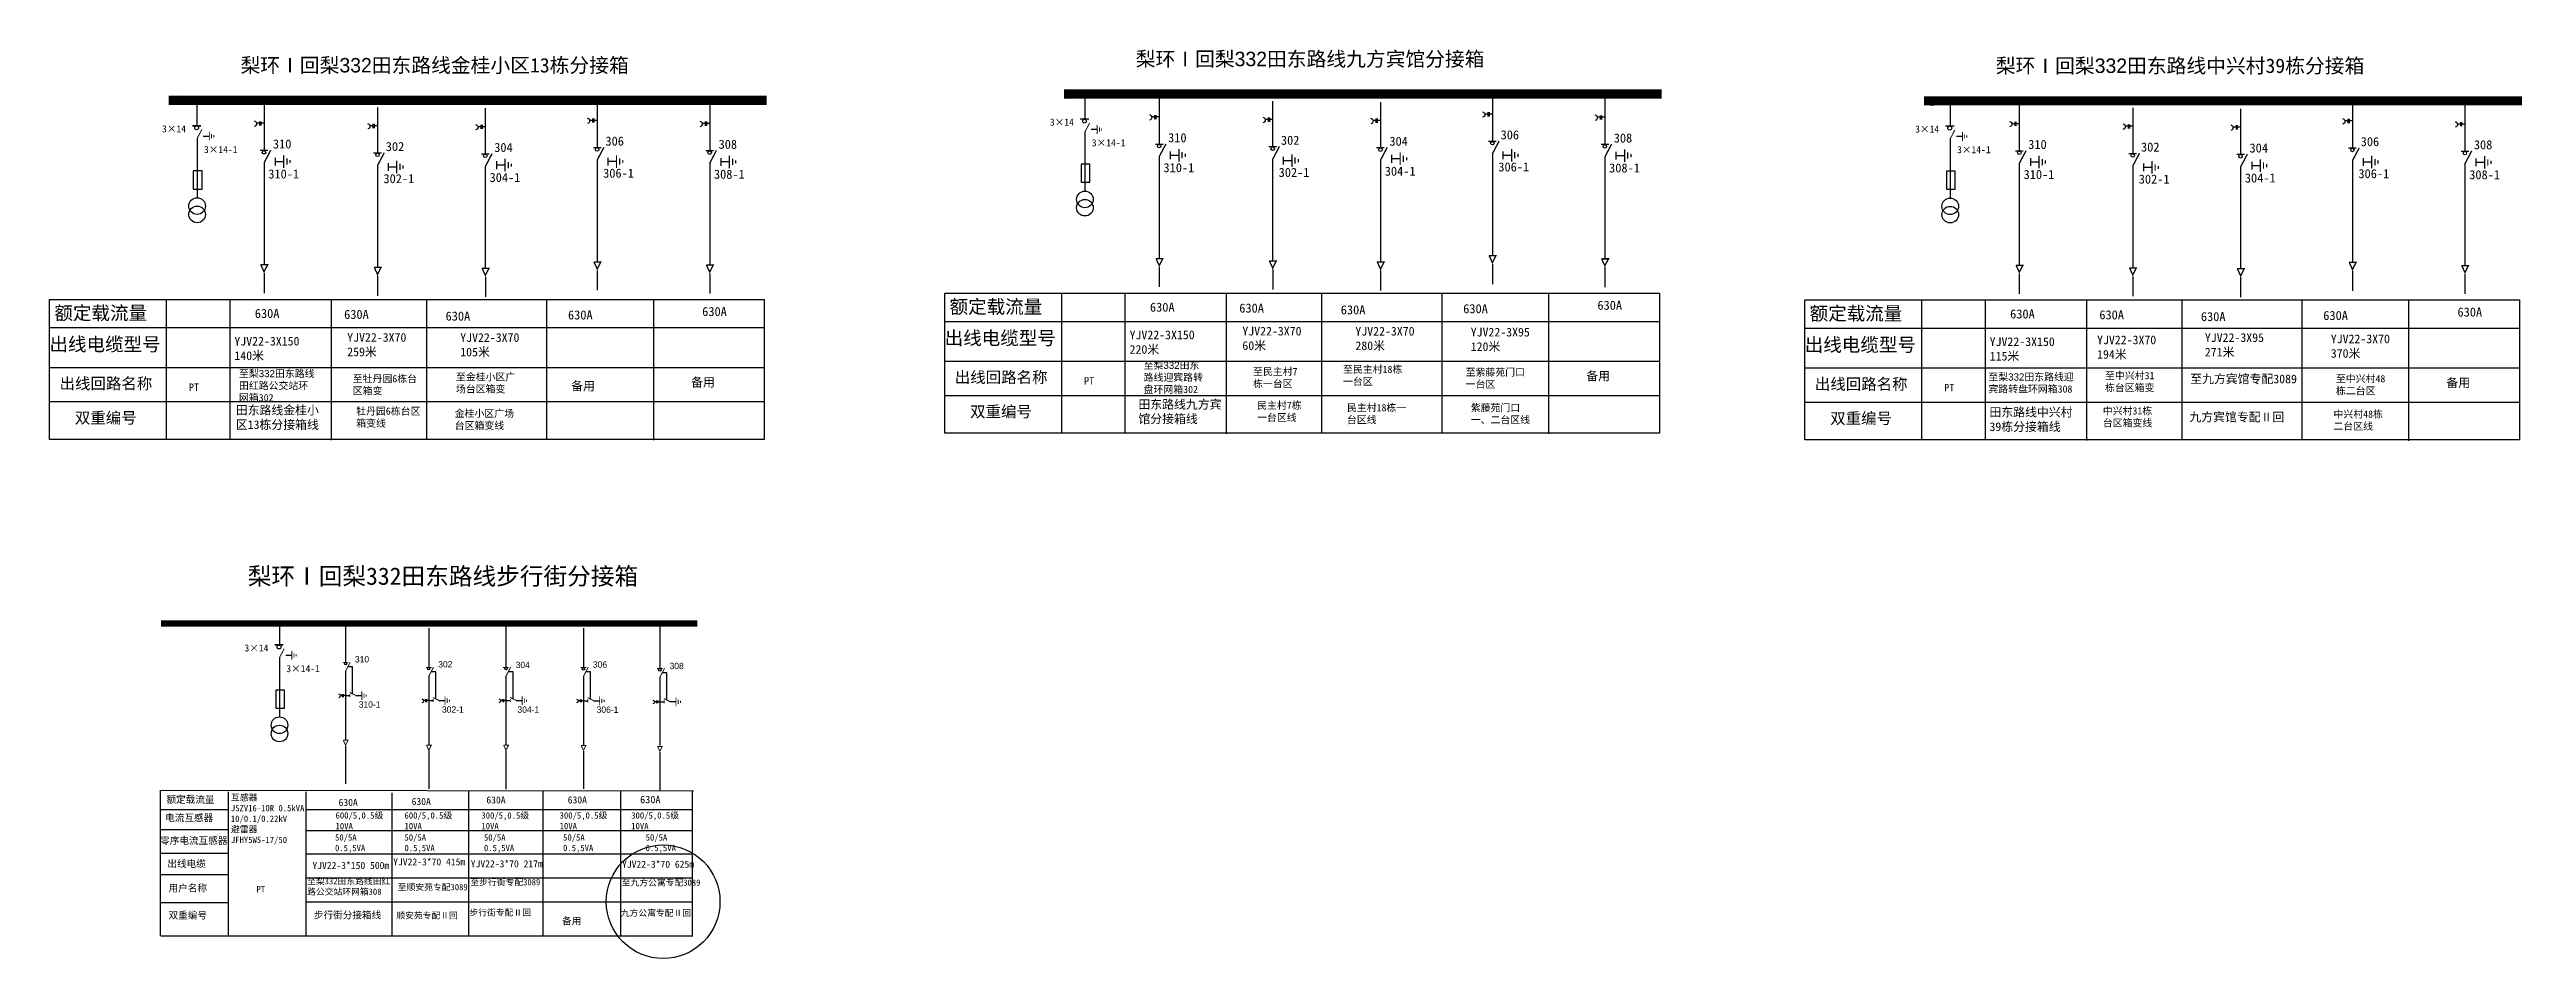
# Model space of a CAD drawing. Extents: x 149 to 870, y -471 to -13.
# Drawn here: x 161 to 674, y -471 to -283 of the extents above; entities that cross this region are included whole.
import ezdxf

# ---------------------------------------------------------------- set-up
doc = ezdxf.new("R2010")
doc.units = 0
doc.header["$LTSCALE"] = 0.774411
doc.linetypes.add('ACAD_ISO02W100', pattern=[15, 12, -3])
doc.linetypes.add('CENTER', pattern=[50.8, 31.75, -6.35, 6.35, -6.35])
doc.layers.get('0').update_dxf_attribs({"linetype": 'CONTINUOUS'})
doc.layers.add('2', color=7, linetype='CONTINUOUS')
doc.styles.add('hztxt_txtstyle_0.00_0_0', font='', dxfattribs={"bigfont": 'hztxt.shx'})
doc.styles.add('hztxt_txtstyle_1.80_0_0', font='', dxfattribs={"height": 1.8, "bigfont": 'hztxt.shx'})
doc.styles.add('hztxt_txtstyle_1.88_0_0', font='simkai.ttf', dxfattribs={"height": 1.875})
doc.styles.add('hztxt_txtstyle_2.34_0_0', font='simkai.ttf', dxfattribs={"height": 2.34375})
doc.styles.add('hztxt_txtstyle_2.70_0_0', font='simkai.ttf', dxfattribs={"height": 2.7})
doc.styles.add('hztxt_txtstyle_2.81_0_0', font='simkai.ttf', dxfattribs={"height": 2.8125})
doc.styles.add('字体', font='', dxfattribs={"height": 2.5})
doc.styles.get('hztxt_txtstyle_0.00_0_0').set_extended_font_data('hztxt')
doc.styles.get('hztxt_txtstyle_1.80_0_0').set_extended_font_data('hztxt')
doc.styles.get('字体').set_extended_font_data('KaiTi_GB2312')

msp = doc.modelspace()

# ---------------------------------------------------------------- texts
at = {"color": 0, "linetype": 'Continuous', "style": 'hztxt_txtstyle_2.70_0_0'}
for s, p in [('3×14', (368.23, -298.53)), ('3×14', (184.5, -299.92)), ('3×14-1', (376.9, -302.81)), ('3×14', (547.28, -299.97)), ('3×14-1', (193.17, -304.2)), ('3×14-1', (555.95, -304.24)), ('3×14', (201.55, -407.43)), ('3×14-1', (210.22, -411.71))]:
    msp.add_text(s, height=1.461, dxfattribs=at).set_placement(p)
at = {"color": 0}
for s, height, style, p in [('310', 1.875, 'hztxt_txtstyle_1.88_0_0', (207.45, -303.26)), ('302', 1.875, 'hztxt_txtstyle_1.88_0_0', (230.8, -303.79)), ('304', 1.875, 'hztxt_txtstyle_1.88_0_0', (253.24, -303.98)), ('306', 1.875, 'hztxt_txtstyle_1.88_0_0', (276.26, -302.67)), ('308', 1.875, 'hztxt_txtstyle_1.88_0_0', (299.67, -303.32)), ('310', 1.875, 'hztxt_txtstyle_1.88_0_0', (392.69, -301.96)), ('302', 1.875, 'hztxt_txtstyle_1.88_0_0', (416.04, -302.49)), ('304', 1.875, 'hztxt_txtstyle_1.88_0_0', (438.49, -302.69)), ('306', 1.875, 'hztxt_txtstyle_1.88_0_0', (461.5, -301.37)), ('308', 1.875, 'hztxt_txtstyle_1.88_0_0', (484.91, -302.02)), ('310', 1.875, 'hztxt_txtstyle_1.88_0_0', (570.68, -303.36)), ('302', 1.875, 'hztxt_txtstyle_1.88_0_0', (594.02, -303.89)), ('304', 1.875, 'hztxt_txtstyle_1.88_0_0', (616.47, -304.09)), ('306', 1.875, 'hztxt_txtstyle_1.88_0_0', (639.48, -302.77)), ('308', 1.875, 'hztxt_txtstyle_1.88_0_0', (662.9, -303.42)), ('306-1', 1.875, 'hztxt_txtstyle_1.88_0_0', (275.78, -309.31)), ('310-1', 1.875, 'hztxt_txtstyle_1.88_0_0', (391.73, -308.17)), ('302-1', 1.875, 'hztxt_txtstyle_1.88_0_0', (415.57, -309.14)), ('304-1', 1.875, 'hztxt_txtstyle_1.88_0_0', (437.53, -308.9)), ('306-1', 1.875, 'hztxt_txtstyle_1.88_0_0', (461.03, -308.01)), ('308-1', 1.875, 'hztxt_txtstyle_1.88_0_0', (483.95, -308.23)), ('310-1', 1.875, 'hztxt_txtstyle_1.88_0_0', (206.49, -309.47)), ('302-1', 1.875, 'hztxt_txtstyle_1.88_0_0', (230.32, -310.44)), ('304-1', 1.875, 'hztxt_txtstyle_1.88_0_0', (252.28, -310.2)), ('308-1', 1.875, 'hztxt_txtstyle_1.88_0_0', (298.71, -309.53)), ('310-1', 1.875, 'hztxt_txtstyle_1.88_0_0', (569.72, -309.57)), ('302-1', 1.875, 'hztxt_txtstyle_1.88_0_0', (593.55, -310.54)), ('304-1', 1.875, 'hztxt_txtstyle_1.88_0_0', (615.51, -310.3)), ('306-1', 1.875, 'hztxt_txtstyle_1.88_0_0', (639.01, -309.41)), ('308-1', 1.875, 'hztxt_txtstyle_1.88_0_0', (661.94, -309.63)), ('额定载流量', 2.812, 'hztxt_txtstyle_2.81_0_0', (162.23, -338.73)), ('630A', 1.875, 'hztxt_txtstyle_1.88_0_0', (203.7, -338.36)), ('630A', 1.875, 'hztxt_txtstyle_1.88_0_0', (222.18, -338.55)), ('630A', 1.875, 'hztxt_txtstyle_1.88_0_0', (243.18, -338.91)), ('630A', 1.875, 'hztxt_txtstyle_1.88_0_0', (268.51, -338.67)), ('630A', 1.875, 'hztxt_txtstyle_1.88_0_0', (296.28, -337.96)), ('额定载流量', 2.812, 'hztxt_txtstyle_2.81_0_0', (347.47, -337.43)), ('630A', 1.875, 'hztxt_txtstyle_1.88_0_0', (388.94, -337.06)), ('630A', 1.875, 'hztxt_txtstyle_1.88_0_0', (407.42, -337.25)), ('630A', 1.875, 'hztxt_txtstyle_1.88_0_0', (428.42, -337.61)), ('630A', 1.875, 'hztxt_txtstyle_1.88_0_0', (453.76, -337.38)), ('630A', 1.875, 'hztxt_txtstyle_1.88_0_0', (481.53, -336.66)), ('额定载流量', 2.812, 'hztxt_txtstyle_2.81_0_0', (525.45, -338.83)), ('630A', 1.875, 'hztxt_txtstyle_1.88_0_0', (566.93, -338.46)), ('630A', 1.875, 'hztxt_txtstyle_1.88_0_0', (585.4, -338.65)), ('630A', 1.875, 'hztxt_txtstyle_1.88_0_0', (606.41, -339.01)), ('630A', 1.875, 'hztxt_txtstyle_1.88_0_0', (631.74, -338.78)), ('630A', 1.875, 'hztxt_txtstyle_1.88_0_0', (659.51, -338.06)), ('出线电缆型号', 2.812, 'hztxt_txtstyle_2.81_0_0', (161.2, -345.21)), ('出线电缆型号', 2.812, 'hztxt_txtstyle_2.81_0_0', (346.45, -343.91)), ('出线电缆型号', 2.812, 'hztxt_txtstyle_2.81_0_0', (524.43, -345.31)), ('出线回路名称', 2.344, 'hztxt_txtstyle_2.34_0_0', (163.3, -353.1)), ('出线回路名称', 2.344, 'hztxt_txtstyle_2.34_0_0', (348.55, -351.81)), ('出线回路名称', 2.344, 'hztxt_txtstyle_2.34_0_0', (526.53, -353.21)), ('双重编号', 2.344, 'hztxt_txtstyle_2.34_0_0', (166.47, -360.21)), ('双重编号', 2.344, 'hztxt_txtstyle_2.34_0_0', (351.72, -358.91)), ('双重编号', 2.344, 'hztxt_txtstyle_2.34_0_0', (529.7, -360.31)), ('310', 1.314, 'hztxt_txtstyle_1.80_0_0', (224.42, -409.7)), ('302', 1.314, 'hztxt_txtstyle_1.80_0_0', (241.65, -410.74)), ('304', 1.314, 'hztxt_txtstyle_1.80_0_0', (257.69, -410.86)), ('306', 1.314, 'hztxt_txtstyle_1.80_0_0', (273.66, -410.79)), ('308', 1.314, 'hztxt_txtstyle_1.80_0_0', (289.53, -411.09)), ('310-1', 1.314, 'hztxt_txtstyle_1.80_0_0', (225.21, -419.06)), ('302-1', 1.314, 'hztxt_txtstyle_1.80_0_0', (242.43, -420.1)), ('304-1', 1.314, 'hztxt_txtstyle_1.80_0_0', (258.05, -420.13)), ('306-1', 1.314, 'hztxt_txtstyle_1.80_0_0', (274.44, -420.14))]:
    msp.add_text(s, height=height, dxfattribs=dict(at, style=style)).set_placement(p)
at = {"color": 0, "attachment_point": 1, "style": 'hztxt_txtstyle_0.00_0_0'}
for s, insert, char_height, width in [('{\\fSimSun|b0|i0|c134|p2;\\C256;梨环Ⅰ回\\C7;梨\\f\uffbfﾬￌﾣﾤ_GB2312|b0|i0|c134|p49;332\\fSimSun|b0|i0|c134|p2;田东路线金桂小区13栋分接箱}', (200.75, -284.52), 3, 102.7785), ('{\\fSimSun|b0|i0|c134|p2;\\C256;梨环Ⅰ回\\C7;梨\\f\uffbfﾬￌﾣﾤ_GB2312|b0|i0|c134|p49;332\\fSimSun|b0|i0|c134|p2;田东路线九方宾馆分接箱}', (386, -283.22), 3, 102.7785), ('{\\fSimSun|b0|i0|c134|p2;\\C256;梨环Ⅰ回\\C7;梨\\f\uffbfﾬￌﾣﾤ_GB2312|b0|i0|c134|p49;332\\fSimSun|b0|i0|c134|p2;田东路线中兴村39栋分接箱}', (563.98, -284.62), 3, 102.7785), ('{\\fSimSun|b0|i0|c134|p2;YJV22-3X150 140米}', (199.47, -342.27), 1.8, 10.6857), ('{\\fSimSun|b0|i0|c134|p2;YJV22-3X70 259米}', (222.82, -341.48), 1.8, 10.6857), ('{\\fSimSun|b0|i0|c134|p2;YJV22-3X70 105米}', (246.21, -341.51), 1.8, 10.6857), ('{\\fSimSun|b0|i0|c134|p2;YJV22-3X150 220米}', (384.72, -340.97), 1.8, 10.6857), ('{\\fSimSun|b0|i0|c134|p2;YJV22-3X70 60米}', (408.06, -340.18), 1.8, 10.6857), ('{\\fSimSun|b0|i0|c134|p2;YJV22-3X70 280米}', (431.45, -340.21), 1.8, 10.6857), ('{\\fSimSun|b0|i0|c134|p2;YJV22-3X95\\P120米}', (455.31, -340.39), 1.8, 10.6857), ('{\\fSimSun|b0|i0|c134|p2;YJV22-3X150 115米}', (562.7, -342.37), 1.8, 10.6857), ('{\\fSimSun|b0|i0|c134|p2;YJV22-3X70\\P194米}', (584.93, -342), 1.8, 10.6857), ('{\\fSimSun|b0|i0|c134|p2;YJV22-3X95\\P271米}', (607.23, -341.53), 1.8, 10.6857), ('{\\fSimSun|b0|i0|c134|p2;YJV22-3X70\\P370米}', (633.29, -341.79), 1.8, 10.6857), ('{\\fSimSun|b0|i0|c134|p2;至梨\\f\uffbfﾬￌﾣﾤ_GB2312|b0|i0|c134|p49;332\\fSimSun|b0|i0|c134|p2;田东路线迎宾路转盘环网箱302}', (387.63, -347.41), 1.5, 12.9035), ('{\\fSimSun|b0|i0|c134|p2;至民主村7栋一台区}', (410.27, -348.71), 1.5, 9.457), ('{\\fSimSun|b0|i0|c134|p2;至民主村18栋一台区}', (428.89, -348.25), 1.5, 13.4999), ('{\\fSimSun|b0|i0|c134|p2;\\C256;至\\C7;梨\\f\uffbfﾬￌﾣﾤ_GB2312|b0|i0|c134|p49;332\\fSimSun|b0|i0|c134|p2;田东路线田红路公交站环网箱302}', (200.42, -349.12), 1.5, 15.6799), ('{\\fSimSun|b0|i0|c134|p2;至牡丹园6栋台区箱变}', (223.97, -350.19), 1.5, 13.4147), ('{\\fSimSun|b0|i0|c134|p2;至金桂小区广场台区箱变}', (245.32, -349.82), 1.5, 13.7022), ('{\\fSimSun|b0|i0|c134|p2;至紫藤苑门口一台区}', (454.27, -348.83), 1.5, 13.7677), ('{\\fSimSun|b0|i0|c134|p2;至梨\\f\uffbfﾬￌﾣﾤ_GB2312|b0|i0|c134|p49;332\\fSimSun|b0|i0|c134|p2;田东路线迎宾路转盘环网箱308}', (562.44, -349.82), 1.5, 19.3756), ('{\\fSimSun|b0|i0|c134|p2;至中兴村31栋台区箱变}', (586.57, -349.54), 1.5, 11.3939), ('{\\fSimSun|b0|i0|c134|p2;至中兴村48栋二台区}', (634.36, -350.19), 1.5, 11.4247), ('{\\fSimSun|b0|i0|c134|p2;牡丹园6栋台区箱变线}', (224.68, -356.9), 1.5, 13.4147), ('{\\fSimSun|b0|i0|c134|p2;金桂小区广场台区箱变线}', (245.07, -357.37), 1.5, 13.7022), ('{\\fSimSun|b0|i0|c134|p2;民主村7栋一台区线}', (411.11, -355.71), 1.5, 9.457), ('{\\fSimSun|b0|i0|c134|p2;民主村18栋一台区线}', (429.7, -356.19), 1.5, 13.4999), ('{\\fSimSun|b0|i0|c134|p2;紫藤苑门口一、二台区线}', (455.32, -356.2), 1.5, 13.7677), ('{\\fSimSun|b0|i0|c134|p2;中兴村31栋台区箱变线}', (586.12, -356.85), 1.5, 11.3939), ('{\\fSimSun|b0|i0|c134|p2;中兴村48栋二台区线}', (633.85, -357.52), 1.5, 11.4247)]:
    msp.add_mtext(s, dxfattribs=dict(at, insert=insert, char_height=char_height, width=width))
at = {"color": 0, "linetype": 'Continuous', "attachment_point": 1}
for s, insert, char_height, width, style in [('{\\fSimSun|b0|i0|c134|p2;\\C7;PT}', (190.07, -351.93), 1.5388, 9.4916, 'hztxt_txtstyle_0.00_0_0'), ('{\\fSimSun|b0|i0|c134|p2;\\C7;PT}', (375.31, -350.63), 1.5388, 9.4916, 'hztxt_txtstyle_0.00_0_0'), ('{\\fSimSun|b0|i0|c134|p2;\\C7;PT}', (553.29, -352.03), 1.5388, 9.4916, 'hztxt_txtstyle_0.00_0_0'), ('{\\fSimSun|b0|i0|c134|p2;梨环Ⅰ回梨332田东路线步行街分接箱}', (202.24, -390.03), 3.5904, 96.2481, '字体'), ('{\\fSimSun|b0|i0|c134|p2;额定载流量}', (185.4, -437.35), 1.4605, 23.5459, 'hztxt_txtstyle_2.70_0_0'), ('\\A1;{\\fSimSun|b0|i0|c134|p2;互感器\\PJSZV16-10R 0.5kVA\\P10/0.1/0.22kV\\P避雷器\\PJFHY5WS-17/50}', (198.75, -437.02), 1.3145, 24.2384, 'hztxt_txtstyle_2.70_0_0'), ('\\A1;{\\fSimSun|b0|i0|c134|p2;600/5,0.5级\\P10VA}', (220.41, -440.73), 1.3145, 24.2384, 'hztxt_txtstyle_2.70_0_0'), ('{\\fSimSun|b0|i0|c134|p2;630A}', (221.03, -437.95), 1.4605, 23.5459, 'hztxt_txtstyle_2.70_0_0'), ('\\A1;{\\fSimSun|b0|i0|c134|p2;600/5,0.5级\\P10VA}', (234.68, -440.73), 1.3145, 24.2384, 'hztxt_txtstyle_2.70_0_0'), ('{\\fSimSun|b0|i0|c134|p2;630A}', (236.15, -437.78), 1.4605, 23.5459, 'hztxt_txtstyle_2.70_0_0'), ('\\A1;{\\fSimSun|b0|i0|c134|p2;300/5,0.5级\\P10VA}', (250.59, -440.73), 1.3145, 24.2384, 'hztxt_txtstyle_2.70_0_0'), ('{\\fSimSun|b0|i0|c134|p2;630A}', (251.62, -437.44), 1.4605, 23.5459, 'hztxt_txtstyle_2.70_0_0'), ('\\A1;{\\fSimSun|b0|i0|c134|p2;300/5,0.5级\\P10VA}', (266.78, -440.73), 1.3145, 24.2384, 'hztxt_txtstyle_2.70_0_0'), ('{\\fSimSun|b0|i0|c134|p2;630A}', (268.46, -437.44), 1.4605, 23.5459, 'hztxt_txtstyle_2.70_0_0'), ('\\A1;{\\fSimSun|b0|i0|c134|p2;300/5,0.5级\\P10VA}', (281.6, -440.73), 1.3145, 24.2384, 'hztxt_txtstyle_2.70_0_0'), ('{\\fSimSun|b0|i0|c134|p2;630A}', (283.44, -437.31), 1.5478, 12.4461, 'hztxt_txtstyle_0.00_0_0'), ('{\\fSimSun|b0|i0|c134|p2;零序电流互感器}', (184.11, -445.86), 1.4605, 23.5459, 'hztxt_txtstyle_2.70_0_0'), ('{\\fSimSun|b0|i0|c134|p2;电流互感器}', (185.14, -441.15), 1.4605, 23.5459, 'hztxt_txtstyle_2.70_0_0'), ('{\\fSimSun|b0|i0|c134|p2;50/5A\\P0.5,5VA}', (220.3, -445.28), 1.3145, 23.5459, 'hztxt_txtstyle_2.70_0_0'), ('{\\fSimSun|b0|i0|c134|p2;50/5A\\P0.5,5VA}', (234.67, -445.28), 1.3145, 23.5459, 'hztxt_txtstyle_2.70_0_0'), ('{\\fSimSun|b0|i0|c134|p2;50/5A\\P0.5,5VA}', (251.12, -445.28), 1.3145, 23.5459, 'hztxt_txtstyle_2.70_0_0'), ('{\\fSimSun|b0|i0|c134|p2;50/5A\\P0.5,5VA}', (267.49, -445.28), 1.3145, 23.5459, 'hztxt_txtstyle_2.70_0_0'), ('{\\fSimSun|b0|i0|c134|p2;50/5A\\P0.5,5VA}', (284.58, -445.28), 1.3145, 23.5459, 'hztxt_txtstyle_2.70_0_0'), ('{\\fSimSun|b0|i0|c134|p2;出线电缆}', (185.6, -450.65), 1.4605, 23.5459, 'hztxt_txtstyle_2.70_0_0'), ('{\\fSimSun|b0|i0|c134|p2;YJV22-3*150 500m}', (215.62, -451.01), 1.4605, 23.5459, 'hztxt_txtstyle_2.70_0_0'), ('{\\fSimSun|b0|i0|c134|p2;YJV22-3*70 415m}', (232.34, -450.27), 1.4605, 23.5459, 'hztxt_txtstyle_2.70_0_0'), ('{\\fSimSun|b0|i0|c134|p2;YJV22-3*70 217m}', (248.39, -450.67), 1.4605, 23.5459, 'hztxt_txtstyle_2.70_0_0'), ('{\\fSimSun|b0|i0|c134|p2;YJV22-3*70 625m}', (279.7, -450.76), 1.4605, 23.5459, 'hztxt_txtstyle_2.70_0_0'), ('{\\fSimSun|b0|i0|c134|p2;用户名称}', (185.85, -455.72), 1.4605, 23.5459, 'hztxt_txtstyle_2.70_0_0'), ('{\\fSimSun|b0|i0|c134|p2;PT}', (204.05, -455.98), 1.3197, 10.2669, 'hztxt_txtstyle_0.00_0_0'), ('{\\fSimSun|b0|i0|c134|p2;至梨332田东路线田红路公交站环网箱308}', (214.52, -454.36), 1.3, 18.1268, 'hztxt_txtstyle_2.70_0_0'), ('{\\fSimSun|b0|i0|c134|p2;至顺安苑专配3089}', (233.28, -455.58), 1.3, 18.1268, 'hztxt_txtstyle_2.70_0_0'), ('{\\fSimSun|b0|i0|c134|p2;至步行街专配3089}', (248.31, -454.56), 1.3, 18.1268, 'hztxt_txtstyle_2.70_0_0'), ('{\\fSimSun|b0|i0|c134|p2;至九方公寓专配3089}', (279.62, -454.65), 1.3, 18.1268, 'hztxt_txtstyle_2.70_0_0'), ('{\\fSimSun|b0|i0|c134|p2;双重编号}', (185.85, -461.32), 1.4605, 23.5459, 'hztxt_txtstyle_2.70_0_0'), ('{\\fSimSun|b0|i0|c134|p2;步行街分接箱线}', (215.92, -461.27), 1.4605, 16.8179, 'hztxt_txtstyle_2.70_0_0'), ('{\\fSimSun|b0|i0|c134|p2;顺安苑专配Ⅱ回}', (232.97, -461.45), 1.3, 18.1268, 'hztxt_txtstyle_2.70_0_0'), ('{\\fSimSun|b0|i0|c134|p2;步行街专配Ⅱ回}', (248.12, -460.85), 1.3, 18.1268, 'hztxt_txtstyle_2.70_0_0'), ('{\\fSimSun|b0|i0|c134|p2;九方公寓专配Ⅱ回}', (279.43, -460.94), 1.3, 18.1268, 'hztxt_txtstyle_2.70_0_0'), ('{\\fSimSun|b0|i0|c134|p2;备用}', (267.3, -462.5), 1.4605, 23.5459, 'hztxt_txtstyle_2.70_0_0')]:
    msp.add_mtext(s, dxfattribs=dict(at, insert=insert, char_height=char_height, width=width, style=style))
at = {"layer": '2', "color": 0, "char_height": 2, "attachment_point": 1, "style": 'hztxt_txtstyle_0.00_0_0'}
for s, insert, width in [('{\\fSimSun|b0|i0|c134|p2;\\H0.9x;\\C256;备用}', (269.17, -351.57), 10.7144), ('{\\fSimSun|b0|i0|c134|p2;\\H0.9x;\\C256;备用}', (293.99, -350.78), 10.7144), ('{\\fSimSun|b0|i0|c134|p2;\\H0.9x;\\C256;备用}', (479.23, -349.48), 10.7144), ('{\\fSimSun|b0|i0|c134|p2;\\H0.9x;\\C256;至九方宾馆专配3089}', (604.21, -350.09), 24.6673), ('{\\fSimSun|b0|i0|c134|p2;\\H0.9x;\\C256;备用}', (657.21, -350.88), 10.7144), ('{\\fSimSun|b0|i0|c134|p2;\\H0.9x;\\C256;田东路线金桂小区13栋分接箱线}', (199.77, -356.56), 18.8052), ('{\\fSimSun|b0|i0|c134|p2;\\H0.9x;\\C256;田东路线九方宾馆分接箱线}', (386.55, -355.36), 18.8052), ('{\\fSimSun|b0|i0|c134|p2;\\H0.9x;\\C256;田东路线中兴村39栋分接箱线}', (562.66, -356.98), 18.8052), ('{\\fSimSun|b0|i0|c134|p2;\\H0.9x;\\C256;九方宾馆专配Ⅱ回}', (604.03, -357.99), 24.6673)]:
    msp.add_mtext(s, dxfattribs=dict(at, insert=insert, width=width))

# ---------------------------------------------------------------- blocks, each defined once
blk = doc.blocks.new('JD')
for points in [[(-2, 0.2), (-2, -0.2), (2, 0.2), (2, -0.2)], [(1, -1.2), (1, -0.8), (-1, -1.2), (-1, -0.8)], [(-0.5, -1.8), (-0.5, -2.2), (0.5, -1.8), (0.5, -2.2)]]:
    blk.add_trace(points)

# ---------------------------------------------------------------- linework, layer by layer
at = {"color": 0}
for p, q in [((191.73, -294.15), (191.73, -298.48)), ((205.61, -294.21), (205.61, -303.63)), ((229.09, -294.74), (229.09, -304.16)), ((251.4, -294.94), (251.4, -304.36)), ((274.55, -293.62), (274.55, -303.04)), ((297.83, -294.27), (297.83, -303.69)), ((375.46, -292.77), (375.46, -297.1)), ((390.85, -292.91), (390.85, -302.33)), ((414.33, -293.45), (414.33, -302.86)), ((436.64, -293.64), (436.64, -303.06)), ((459.79, -292.32), (459.79, -301.74)), ((483.07, -292.97), (483.07, -302.39)), ((554.51, -294.2), (554.51, -298.53)), ((568.83, -294.31), (568.83, -303.73)), ((592.31, -294.84), (592.31, -304.26)), ((614.62, -295.04), (614.62, -304.46)), ((637.77, -293.72), (637.77, -303.14)), ((661.05, -294.37), (661.05, -303.79)), ((191.75, -301.16), (191.75, -313.44)), ((193.04, -300.68), (194.28, -300.68)), ((375.48, -299.78), (375.48, -312.05)), ((376.77, -299.29), (378.01, -299.29)), ((554.53, -301.21), (554.53, -313.49)), ((555.82, -300.72), (557.06, -300.72)), ((205.61, -306.19), (205.61, -327.39)), ((207.9, -305.92), (209.67, -305.92)), ((229.09, -306.72), (229.09, -327.92)), ((231.28, -307.03), (233.05, -307.03)), ((251.4, -306.91), (251.4, -328.11)), ((253.69, -306.65), (255.46, -306.65)), ((274.55, -305.6), (274.55, -326.79)), ((276.74, -305.91), (278.51, -305.91)), ((297.83, -306.25), (297.83, -327.45)), ((300.12, -305.98), (301.89, -305.98)), ((390.85, -304.89), (390.85, -326.09)), ((393.14, -304.62), (394.91, -304.62)), ((414.33, -305.42), (414.33, -326.62)), ((416.53, -305.73), (418.29, -305.73)), ((436.64, -305.62), (436.64, -326.82)), ((438.93, -305.35), (440.7, -305.35)), ((459.79, -304.3), (459.79, -325.5)), ((461.99, -304.61), (463.75, -304.61)), ((483.07, -304.95), (483.07, -326.15)), ((485.36, -304.68), (487.13, -304.68)), ((568.83, -306.29), (568.83, -327.49)), ((571.12, -306.02), (572.89, -306.02)), ((592.31, -306.82), (592.31, -328.02)), ((594.51, -307.13), (596.28, -307.13)), ((614.62, -307.02), (614.62, -328.21)), ((616.92, -306.75), (618.68, -306.75)), ((637.77, -305.7), (637.77, -326.9)), ((639.97, -306.01), (641.74, -306.01)), ((661.05, -306.35), (661.05, -327.55)), ((663.34, -306.08), (665.11, -306.08)), ((161.22, -363.51), (161.23, -334.51)), ((161.23, -334.51), (309.12, -334.51)), ((185.39, -334.7), (185.39, -363.5)), ((219.5, -334.67), (219.5, -363.65)), ((239.23, -334.51), (239.23, -363.5)), ((264.09, -334.51), (264.09, -363.5)), ((286.17, -334.67), (286.17, -363.67)), ((309.12, -334.51), (309.12, -363.51)), ((346.46, -362.21), (346.47, -333.21)), ((346.47, -333.21), (494.37, -333.21)), ((370.63, -333.4), (370.63, -362.2)), ((404.74, -333.37), (404.74, -362.36)), ((424.47, -333.21), (424.47, -362.2)), ((449.33, -333.21), (449.33, -362.2)), ((471.41, -333.37), (471.41, -362.37)), ((494.37, -333.21), (494.37, -362.21)), ((524.45, -363.61), (524.46, -334.61)), ((524.46, -334.61), (672.35, -334.61)), ((548.62, -334.8), (548.62, -363.6)), ((582.72, -334.77), (582.72, -363.76)), ((602.46, -334.61), (602.46, -363.6)), ((627.32, -334.61), (627.32, -363.6)), ((649.39, -334.77), (649.39, -363.77)), ((672.35, -334.61), (672.35, -363.61)), ((161.29, -340.36), (309.12, -340.36)), ((346.53, -339.07), (494.37, -339.07)), ((524.52, -340.46), (672.35, -340.46)), ((346.53, -347.31), (494.37, -347.31)), ((161.29, -348.61), (309.12, -348.61)), ((524.52, -348.71), (672.35, -348.71)), ((161.29, -355.69), (309.12, -355.69)), ((346.53, -354.39), (494.37, -354.39)), ((524.52, -355.79), (672.35, -355.79)), ((309.12, -363.5), (161.22, -363.5)), ((494.37, -362.2), (346.46, -362.2)), ((672.35, -363.6), (524.45, -363.6)), ((208.78, -401.66), (208.78, -405.99)), ((222.48, -401.53), (222.48, -409.65)), ((239.7, -402.57), (239.7, -410.69)), ((255.67, -401.72), (255.67, -410.69)), ((271.71, -402.61), (271.71, -410.73)), ((287.51, -401.95), (287.51, -410.93)), ((208.8, -408.67), (208.8, -420.95)), ((210.09, -408.19), (211.33, -408.19)), ((222.48, -411.45), (222.48, -425.65)), ((239.7, -412.49), (239.7, -426.69)), ((255.67, -412.49), (255.67, -426.69)), ((271.71, -412.53), (271.71, -426.73)), ((287.51, -412.72), (287.51, -426.93)), ((222.48, -416.56), (223.39, -416.56)), ((224.57, -416.54), (225.81, -416.54)), ((239.7, -417.6), (240.61, -417.6)), ((241.8, -417.58), (243.04, -417.58)), ((255.67, -417.6), (256.58, -417.6)), ((257.77, -417.58), (259.01, -417.58)), ((271.71, -417.65), (272.62, -417.65)), ((273.81, -417.62), (275.05, -417.62)), ((287.51, -417.84), (288.42, -417.84)), ((289.61, -417.81), (290.85, -417.81)), ((198.32, -440.21), (184.23, -440.21)), ((198.27, -444.36), (184.18, -444.36)), ((198.27, -449.24), (184.18, -449.24)), ((198.22, -453.71), (184.13, -453.71)), ((198.27, -459.51), (184.18, -459.51))]:
    msp.add_line(p, q, dxfattribs=at)
at = {"color": 0, "linetype": 'CENTER'}
for p, q in [((390.86, -327.81), (390.86, -331.93)), ((459.8, -327.21), (459.8, -331.33)), ((483.08, -327.87), (483.08, -331.99)), ((205.61, -329.11), (205.61, -333.23)), ((229.09, -329.64), (229.09, -333.76)), ((251.41, -329.83), (251.41, -333.95)), ((274.56, -328.51), (274.56, -332.63)), ((297.83, -329.17), (297.83, -333.29)), ((414.34, -328.34), (414.34, -332.46)), ((436.65, -328.53), (436.65, -332.65)), ((568.84, -329.21), (568.84, -333.33)), ((592.32, -329.74), (592.32, -333.86)), ((614.63, -329.93), (614.63, -334.05)), ((637.78, -328.61), (637.78, -332.73)), ((661.06, -329.27), (661.06, -333.39)), ((222.48, -427), (222.48, -434.81)), ((239.71, -428.04), (239.71, -435.85)), ((255.67, -428.04), (255.67, -435.94)), ((271.72, -428.08), (271.72, -435.89)), ((287.52, -428.27), (287.52, -436.17))]:
    msp.add_line(p, q, dxfattribs=at)
at = {"color": 0, "linetype": 'Continuous'}
for p, q in [((198.52, -334.49), (198.52, -363.5)), ((383.76, -333.2), (383.76, -362.2)), ((561.74, -334.6), (561.74, -363.6)), ((184.15, -436.15), (294.5, -436.27)), ((184.2, -466.36), (184.2, -436.15)), ((198.2, -436.48), (198.2, -466.35)), ((214.26, -436.48), (214.26, -466.35)), ((214.26, -440.19), (294.19, -440.19)), ((232.06, -436.68), (232.06, -466.33)), ((247.9, -436.21), (247.9, -466.35)), ((263.29, -436.21), (263.29, -466.35)), ((279.35, -436.23), (279.35, -466.37)), ((294.19, -436.33), (294.19, -466.47)), ((214.26, -444.53), (294.19, -444.53)), ((214.26, -449.37), (294.19, -449.37)), ((214.26, -454.28), (294.19, -454.28)), ((214.26, -459.28), (294.19, -459.28)), ((294.19, -466.36), (184.3, -466.36))]:
    msp.add_line(p, q, dxfattribs=at)
at = {"color": 0}
for points, const_width in [([(371.13, -291.98), (494.86, -291.98)], 1.88), ([(185.89, -293.28), (309.62, -293.28)], 1.88), ([(374.47, -297.16), (376.31, -297.16)], 0.313), ([(549.11, -293.38), (672.85, -293.38)], 1.88), ([(190.74, -298.55), (192.58, -298.55)], 0.313), ([(191.75, -301.21), (192.73, -299.34)], 0.197), ([(375.48, -299.83), (376.47, -297.96)], 0.197), ([(390.02, -302.37), (391.68, -302.37)], 0.281), ([(390.85, -304.96), (392.25, -302.3)], 0.281), ([(458.96, -301.77), (460.62, -301.77)], 0.281), ([(459.79, -304.37), (461.2, -301.7)], 0.281), ([(482.24, -302.43), (483.9, -302.43)], 0.281), ([(483.07, -305.02), (484.47, -302.36)], 0.281), ([(553.52, -298.59), (555.36, -298.59)], 0.313), ([(554.53, -301.26), (555.51, -299.39)], 0.197), ([(204.78, -303.67), (206.44, -303.67)], 0.281), ([(205.61, -306.26), (207.01, -303.59)], 0.281), ([(228.26, -304.2), (229.92, -304.2)], 0.281), ([(229.09, -306.79), (230.49, -304.13)], 0.281), ([(250.57, -304.39), (252.23, -304.39)], 0.281), ([(251.4, -306.99), (252.8, -304.32)], 0.281), ([(273.72, -303.07), (275.38, -303.07)], 0.281), ([(274.55, -305.67), (275.95, -303)], 0.281), ([(297, -303.73), (298.66, -303.73)], 0.281), ([(297.83, -306.32), (299.23, -303.66)], 0.281), ([(413.5, -302.9), (415.16, -302.9)], 0.281), ([(414.33, -305.49), (415.73, -302.83)], 0.281), ([(435.81, -303.09), (437.47, -303.09)], 0.281), ([(436.64, -305.69), (438.05, -303.02)], 0.281), ([(568, -303.77), (569.66, -303.77)], 0.281), ([(568.83, -306.36), (570.24, -303.7)], 0.281), ([(591.48, -304.3), (593.14, -304.3)], 0.281), ([(592.31, -306.89), (593.72, -304.23)], 0.281), ([(613.79, -304.49), (615.45, -304.49)], 0.281), ([(614.62, -307.09), (616.03, -304.42)], 0.281), ([(636.94, -303.17), (638.6, -303.17)], 0.281), ([(637.77, -305.77), (639.18, -303.1)], 0.281), ([(660.22, -303.83), (661.88, -303.83)], 0.281), ([(661.05, -306.42), (662.46, -303.76)], 0.281), ([(204.92, -327.35), (206.35, -327.35), (205.61, -328.8), (204.93, -327.32)], 0.281), ([(228.4, -327.88), (229.83, -327.88), (229.09, -329.33), (228.41, -327.85)], 0.281), ([(250.71, -328.07), (252.14, -328.07), (251.41, -329.52), (250.72, -328.05)], 0.281), ([(273.86, -326.75), (275.29, -326.75), (274.56, -328.2), (273.87, -326.73)], 0.281), ([(297.13, -327.41), (298.57, -327.41), (297.83, -328.86), (297.15, -327.38)], 0.281), ([(390.16, -326.05), (391.59, -326.05), (390.86, -327.5), (390.17, -326.02)], 0.281), ([(413.64, -326.58), (415.07, -326.58), (414.34, -328.03), (413.65, -326.56)], 0.281), ([(435.95, -326.78), (437.38, -326.78), (436.65, -328.23), (435.97, -326.75)], 0.281), ([(459.1, -325.46), (460.53, -325.46), (459.8, -326.91), (459.11, -325.43)], 0.281), ([(482.38, -326.11), (483.81, -326.11), (483.08, -327.56), (482.39, -326.08)], 0.281), ([(568.14, -327.45), (569.57, -327.45), (568.84, -328.9), (568.16, -327.42)], 0.281), ([(591.62, -327.98), (593.05, -327.98), (592.32, -329.43), (591.64, -327.96)], 0.281), ([(613.93, -328.18), (615.36, -328.18), (614.63, -329.63), (613.95, -328.15)], 0.281), ([(637.08, -326.86), (638.51, -326.86), (637.78, -328.31), (637.1, -326.83)], 0.281), ([(660.36, -327.51), (661.79, -327.51), (661.06, -328.96), (660.38, -327.48)], 0.281), ([(184.3, -401.66), (295.28, -401.66)], 1.31), ([(207.79, -406.06), (209.63, -406.06)], 0.313), ([(208.8, -408.72), (209.78, -406.85)], 0.197), ([(221.89, -409.68), (223.06, -409.68)], 0.197), ([(222.48, -411.5), (223.46, -409.63)], 0.197), ([(239.12, -410.72), (240.28, -410.72)], 0.197), ([(239.7, -412.54), (240.69, -410.67)], 0.197), ([(255.09, -410.72), (256.25, -410.72)], 0.197), ([(255.67, -412.54), (256.65, -410.67)], 0.197), ([(271.13, -410.76), (272.3, -410.76)], 0.197), ([(271.71, -412.58), (272.7, -410.71)], 0.197), ([(286.93, -410.95), (288.09, -410.95)], 0.197), ([(287.51, -412.77), (288.5, -410.9)], 0.197), ([(223.34, -415.91), (224.65, -416.56)], 0.197), ([(223.39, -416.26), (223.39, -416.87)], 0.197), ([(240.56, -416.95), (241.88, -417.6)], 0.197), ([(240.61, -417.3), (240.61, -417.91)], 0.197), ([(256.53, -416.95), (257.84, -417.6)], 0.197), ([(256.58, -417.3), (256.58, -417.91)], 0.197), ([(272.57, -416.99), (273.89, -417.65)], 0.197), ([(272.62, -417.34), (272.62, -417.95)], 0.197), ([(288.37, -417.18), (289.68, -417.84)], 0.197), ([(288.42, -417.53), (288.42, -418.14)], 0.197), ([(221.99, -425.81), (222.99, -425.81), (222.48, -426.83), (222, -425.8)], 0.197), ([(239.22, -426.85), (240.22, -426.85), (239.71, -427.87), (239.23, -426.84)], 0.197), ([(255.18, -426.85), (256.19, -426.85), (255.67, -427.87), (255.2, -426.84)], 0.197), ([(271.23, -426.89), (272.23, -426.89), (271.72, -427.91), (271.24, -426.88)], 0.197), ([(287.03, -427.09), (288.03, -427.09), (287.52, -428.1), (287.04, -427.07)], 0.197)]:
    msp.add_lwpolyline(points, dxfattribs=dict(at, const_width=const_width))
for points in [[(272.5, -296.96, -0.877934), (272.53, -298.1)], [(388.81, -296.25, -0.877934), (388.83, -297.39)], [(412.29, -296.78, -0.877934), (412.31, -297.92)], [(434.6, -296.98, -0.877934), (434.62, -298.12)], [(457.75, -295.66, -0.877934), (457.77, -296.8)], [(481.03, -296.31, -0.877934), (481.05, -297.45)], [(635.73, -297.06, -0.877934), (635.75, -298.2)], [(203.56, -297.55, -0.877934), (203.59, -298.69)], [(227.04, -298.08, -0.877934), (227.07, -299.22)], [(249.36, -298.28, -0.877934), (249.38, -299.42)], [(295.78, -297.61, -0.877934), (295.81, -298.75)], [(566.79, -297.65, -0.877934), (566.81, -298.79)], [(590.27, -298.18, -0.877934), (590.29, -299.32)], [(612.58, -298.38, -0.877934), (612.6, -299.52)], [(659.01, -297.71, -0.877934), (659.03, -298.85)], [(221.04, -416.22, -0.877934), (221.06, -417.02)], [(238.27, -417.26, -0.877934), (238.29, -418.06)], [(254.24, -417.26, -0.877934), (254.25, -418.06)], [(270.28, -417.3, -0.877934), (270.3, -418.1)], [(286.08, -417.49, -0.877934), (286.09, -418.29)]]:
    msp.add_lwpolyline(points, format="xyb", dxfattribs=at)
for points in [[(273.6, -297.04), (273.6, -297.9)], [(273.86, -297.04), (273.86, -297.9)], [(389.9, -296.73), (389.31, -296.73)], [(389.9, -296.34), (389.9, -297.19)], [(390.17, -296.34), (390.17, -297.19)], [(390.85, -296.73), (390.17, -296.73)], [(413.38, -297.27), (412.79, -297.27)], [(413.38, -296.87), (413.38, -297.73)], [(413.65, -296.87), (413.65, -297.73)], [(414.33, -297.27), (413.65, -297.27)], [(435.69, -297.06), (435.69, -297.92)], [(435.96, -297.06), (435.96, -297.92)], [(458.84, -296.14), (458.25, -296.14)], [(458.84, -295.75), (458.84, -296.6)], [(459.11, -295.75), (459.11, -296.6)], [(459.79, -296.14), (459.11, -296.14)], [(482.12, -296.79), (481.53, -296.79)], [(482.12, -296.4), (482.12, -297.25)], [(482.38, -296.4), (482.38, -297.25)], [(483.06, -296.79), (482.38, -296.79)], [(636.83, -297.15), (636.83, -298)], [(637.09, -297.15), (637.09, -298)], [(204.66, -298.03), (204.07, -298.03)], [(204.66, -297.64), (204.66, -298.49)], [(204.92, -297.64), (204.92, -298.49)], [(205.6, -298.03), (204.92, -298.03)], [(228.14, -298.56), (227.55, -298.56)], [(228.14, -298.17), (228.14, -299.02)], [(228.4, -298.17), (228.4, -299.02)], [(229.08, -298.56), (228.4, -298.56)], [(250.45, -298.76), (249.86, -298.76)], [(250.45, -298.36), (250.45, -299.22)], [(250.72, -298.36), (250.72, -299.22)], [(251.4, -298.76), (250.72, -298.76)], [(273.6, -297.44), (273.01, -297.44)], [(274.54, -297.44), (273.86, -297.44)], [(296.88, -298.09), (296.29, -298.09)], [(296.88, -297.7), (296.88, -298.55)], [(297.14, -297.7), (297.14, -298.55)], [(297.82, -298.09), (297.14, -298.09)], [(435.69, -297.46), (435.1, -297.46)], [(436.64, -297.46), (435.96, -297.46)], [(567.89, -298.13), (567.29, -298.13)], [(567.89, -297.74), (567.89, -298.59)], [(568.15, -297.74), (568.15, -298.59)], [(568.83, -298.13), (568.15, -298.13)], [(591.37, -298.67), (590.77, -298.67)], [(591.37, -298.27), (591.37, -299.13)], [(591.63, -298.27), (591.63, -299.13)], [(592.31, -298.67), (591.63, -298.67)], [(613.68, -298.86), (613.08, -298.86)], [(613.68, -298.46), (613.68, -299.32)], [(613.94, -298.46), (613.94, -299.32)], [(614.62, -298.86), (613.94, -298.86)], [(636.83, -297.54), (636.23, -297.54)], [(637.77, -297.54), (637.09, -297.54)], [(660.11, -298.19), (659.51, -298.19)], [(660.11, -297.8), (660.11, -298.65)], [(660.37, -297.8), (660.37, -298.65)], [(661.05, -298.19), (660.37, -298.19)], [(207.9, -305.17), (207.9, -306.78)], [(231.28, -306.28), (231.28, -307.89)], [(253.69, -305.9), (253.69, -307.51)], [(276.74, -305.16), (276.74, -306.77)], [(300.12, -305.23), (300.12, -306.84)], [(374.7, -306.58), (374.7, -310.26), (376.52, -310.26), (376.52, -306.53), (374.7, -306.53)], [(393.14, -303.87), (393.14, -305.48)], [(416.53, -304.99), (416.53, -306.59)], [(438.93, -304.6), (438.93, -306.21)], [(461.99, -303.86), (461.99, -305.47)], [(485.36, -303.93), (485.36, -305.54)], [(571.12, -305.27), (571.12, -306.88)], [(594.51, -306.39), (594.51, -307.99)], [(616.92, -306), (616.92, -307.61)], [(639.97, -305.26), (639.97, -306.87)], [(663.34, -305.33), (663.34, -306.94)], [(190.97, -307.96), (190.97, -311.65), (192.79, -311.65), (192.79, -307.92), (190.97, -307.92)], [(553.75, -308.01), (553.75, -311.69), (555.57, -311.69), (555.57, -307.97), (553.75, -307.97)], [(208.02, -415.47), (208.02, -419.16), (209.84, -419.16), (209.84, -415.43), (208.02, -415.43)], [(221.81, -416.55), (221.4, -416.55)], [(221.81, -416.28), (221.81, -416.88)], [(222, -416.28), (222, -416.88)], [(222.47, -416.55), (222, -416.55)], [(239.04, -417.59), (238.63, -417.59)], [(239.04, -417.32), (239.04, -417.92)], [(239.22, -417.32), (239.22, -417.92)], [(239.7, -417.59), (239.22, -417.59)], [(255.01, -417.59), (254.59, -417.59)], [(255.01, -417.32), (255.01, -417.92)], [(255.19, -417.32), (255.19, -417.92)], [(255.67, -417.59), (255.19, -417.59)], [(271.05, -417.64), (270.64, -417.64)], [(271.05, -417.36), (271.05, -417.96)], [(271.24, -417.36), (271.24, -417.96)], [(271.71, -417.64), (271.24, -417.64)], [(286.85, -417.83), (286.43, -417.83)], [(286.85, -417.55), (286.85, -418.15)], [(287.03, -417.55), (287.03, -418.15)], [(287.51, -417.83), (287.03, -417.83)]]:
    msp.add_lwpolyline(points, dxfattribs=at)
at = {"color": 0, "linetype": 'ACAD_ISO02W100'}
for points in [[(223.94, -416.27), (223.94, -410.58), (222.96, -410.58)], [(241.17, -417.31), (241.17, -411.62), (240.19, -411.62)], [(257.13, -417.31), (257.13, -411.62), (256.15, -411.62)], [(273.18, -417.35), (273.18, -411.66), (272.2, -411.66)], [(288.98, -417.54), (288.98, -411.86), (287.99, -411.86)]]:
    msp.add_lwpolyline(points, dxfattribs=at)
at = {"color": 0}
for centre, radius in [((372.77, -292), 0.933), ((187.52, -293.3), 0.933), ((375.39, -297.6), 0.401), ((550.75, -293.4), 0.933), ((191.66, -298.99), 0.401), ((390.85, -302.76), 0.36), ((459.79, -302.17), 0.36), ((554.44, -299.03), 0.401), ((205.61, -304.06), 0.36), ((229.09, -304.59), 0.36), ((251.4, -304.79), 0.36), ((274.55, -303.47), 0.36), ((297.83, -304.12), 0.36), ((414.33, -303.3), 0.36), ((436.64, -303.49), 0.36), ((483.07, -302.83), 0.36), ((568.83, -304.16), 0.36), ((592.31, -304.7), 0.36), ((614.62, -304.89), 0.36), ((637.77, -303.57), 0.36), ((661.05, -304.23), 0.36), ((208.71, -406.5), 0.401), ((222.48, -409.96), 0.253), ((239.7, -411), 0.253), ((255.67, -411), 0.253), ((271.71, -411.04), 0.253), ((287.51, -411.23), 0.253)]:
    msp.add_circle(centre, radius, dxfattribs=at)
at = {"color": 1, "linetype": 'Continuous'}
msp.add_circle((288.2, -459.26), 11.76, dxfattribs=at)
at = {"layer": '2', "color": 0}
for centre in [(375.49, -313.8), (191.76, -315.19), (191.76, -316.91), (375.49, -315.52), (554.54, -315.24), (554.54, -316.96), (208.81, -422.7), (208.81, -424.42)]:
    msp.add_circle(centre, 1.72, dxfattribs=at)

# ---------------------------------------------------------------- block references
at = {"color": 0, "rotation": 90}
for p, xscale, yscale, zscale in [((194.3, -300.71), 0.4600705460528616, 0.4600705460528616, 0.4600705460529209), ((378.03, -299.32), 0.4600705460528616, 0.4600705460528616, 0.4600705460529209), ((557.08, -300.76), 0.4600705460528616, 0.4600705460528616, 0.4600705460529209), ((209.69, -305.97), 0.65625, 0.65625, 0.65625), ((233.08, -307.08), 0.65625, 0.65625, 0.65625), ((255.48, -306.7), 0.65625, 0.65625, 0.65625), ((278.54, -305.96), 0.65625, 0.65625, 0.65625), ((301.91, -306.03), 0.65625, 0.65625, 0.65625), ((394.93, -304.67), 0.65625, 0.65625, 0.65625), ((418.32, -305.78), 0.65625, 0.65625, 0.65625), ((440.72, -305.4), 0.65625, 0.65625, 0.65625), ((463.78, -304.66), 0.65625, 0.65625, 0.65625), ((487.15, -304.73), 0.65625, 0.65625, 0.65625), ((572.92, -306.07), 0.65625, 0.65625, 0.65625), ((596.3, -307.18), 0.65625, 0.65625, 0.65625), ((618.71, -306.8), 0.65625, 0.65625, 0.65625), ((641.76, -306.06), 0.65625, 0.65625, 0.65625), ((665.14, -306.13), 0.65625, 0.65625, 0.65625), ((211.35, -408.22), 0.4600705460528758, 0.4600705460528758, 0.4600705460529209), ((225.83, -416.57), 0.4600705460528758, 0.4600705460528758, 0.4600705460529209), ((243.06, -417.61), 0.4600705460528758, 0.4600705460528758, 0.4600705460529209), ((259.02, -417.61), 0.4600705460528758, 0.4600705460528758, 0.4600705460529209), ((275.07, -417.66), 0.4600705460528758, 0.4600705460528758, 0.4600705460529209), ((290.87, -417.85), 0.4600705460528758, 0.4600705460528758, 0.4600705460529209)]:
    msp.add_blockref('JD', p, dxfattribs=dict(at, xscale=xscale, yscale=yscale, zscale=zscale))

msp.set_redraw_order([(e.dxf.handle, doc.entitydb.next_handle()) for e in msp.query("TEXT MTEXT ATTDEF DIMENSION ARC_DIMENSION")])  # texts and dimensions are drawn at this point

doc.saveas('drawing.dxf')
